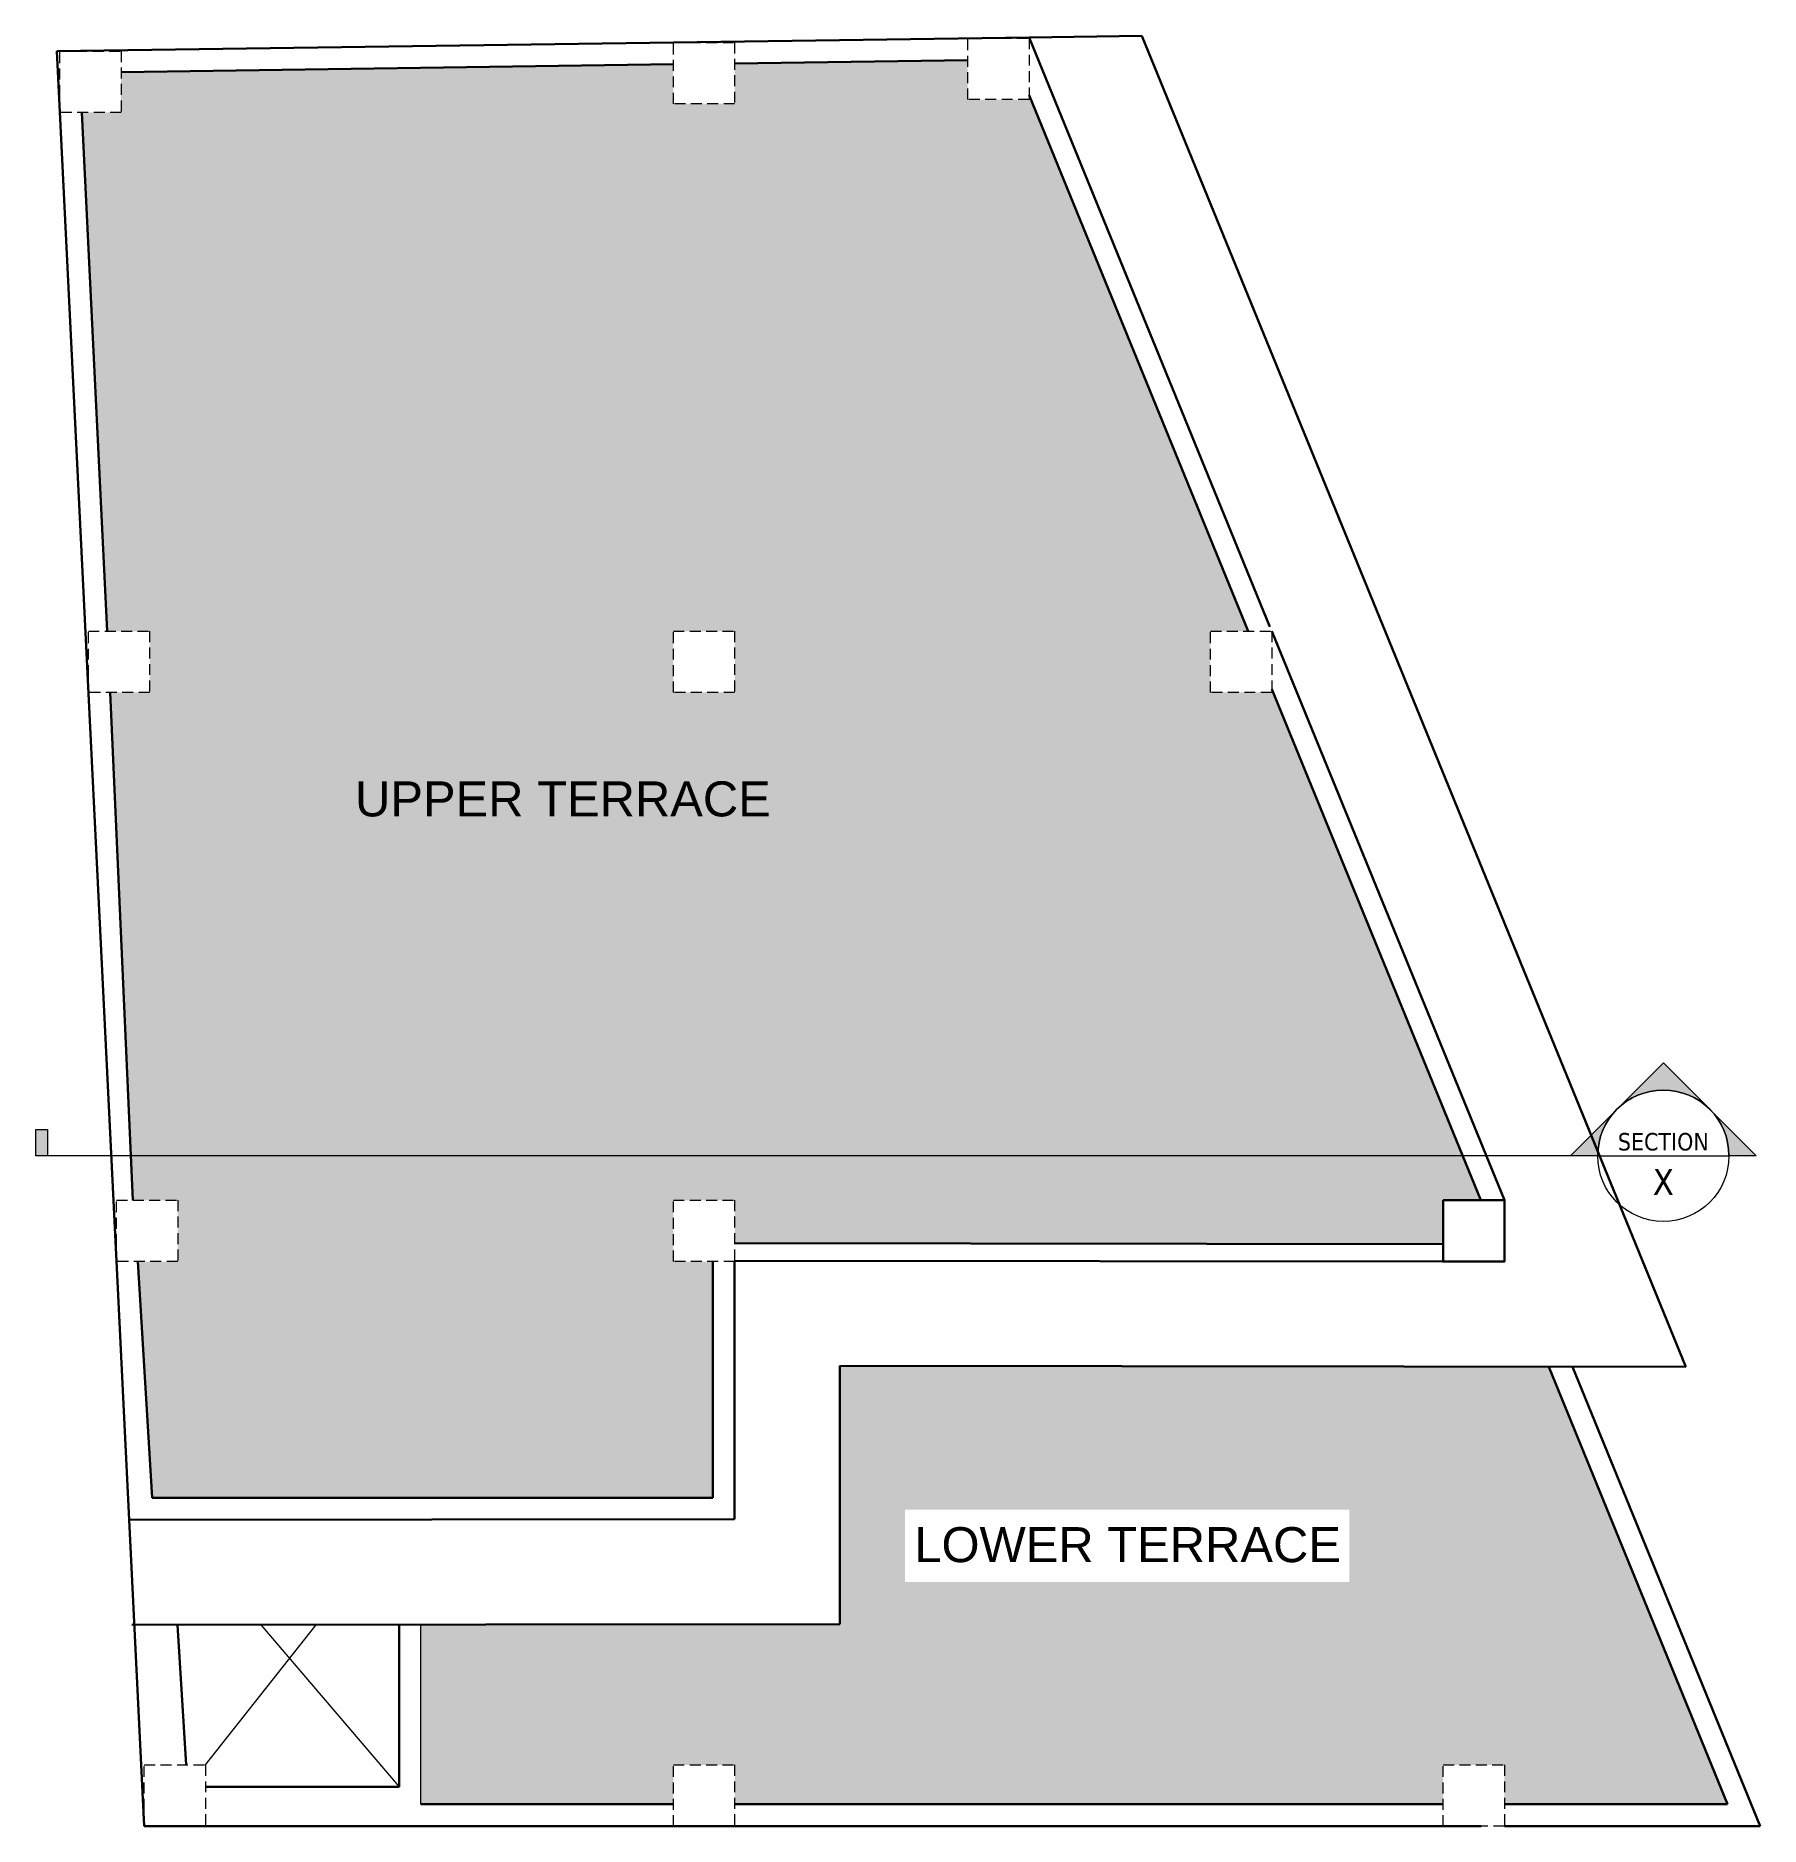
# Model space of a CAD drawing. Header units: inches. Extents: x -4737 to 13205, y 2479 to 13285.
# Drawn here: x -1081 to -687, y 12598.2 to 13007.2 of the extents above; entities that cross this region are included whole.
import ezdxf
from ezdxf.enums import TextEntityAlignment as Align

# ---------------------------------------------------------------- set-up
doc = ezdxf.new("R2010")
doc.units = ezdxf.units.IN
doc.header["$MEASUREMENT"] = 0
doc.linetypes.add('HIDDEN', pattern=[0.375, 0.25, -0.125])
doc.linetypes.add('HIDDEN2', pattern=[0.1875, 0.125, -0.0625])
for name, color, linetype, lineweight in [('hatch-.09', 8, 'Continuous', 9), ('hatch-.09 @ 1', 8, 'Continuous', 9), ('hatch-.09 @ 96', 8, 'Continuous', 9), ('Label', 7, 'Continuous', 13), ('ns_DIMS', 1, 'Continuous', 0), ('ns_DIMS @ 1', 1, 'Continuous', 0), ('WALL', 12, 'Continuous', 30), ('wall2', 1, 'Continuous', 15)]:
    doc.layers.add(name, color=color, linetype=linetype, lineweight=lineweight)
doc.styles.add('dim', font='arial.ttf', dxfattribs={"height": 7})
doc.styles.add('Tahoma', font='tahoma.ttf')
pattern_1 = [(0, (-5989.1314, 7800.8196), (0, 4.125), [3, -1.125]), (90, (-5989.1314, 7800.8196), (-4.125, 3e-16), [3, -1.125])]

msp = doc.modelspace()

# ---------------------------------------------------------------- texts
at = {"layer": 'Label', "color": 5, "linetype": 'ByBlock', "char_height": 8, "width": 128.1585, "attachment_point": 2, "style": 'dim'}
for s, insert in [('UPPER TERRACE', (-960.53, 12836.86)), ('LOWER TERRACE', (-831.5, 12666.49))]:
    msp.add_mtext(s, dxfattribs=dict(at, insert=insert))

# ---------------------------------------------------------------- blocks, each defined once
blk = doc.blocks.new('*U53')
h = blk.add_hatch(color=256)
edge = h.paths.add_edge_path()
edge.add_line((-0.3125, 0), (-0.4419, 0))
edge.add_line((-0.4419, 0), (0, 0.4419))
edge.add_line((0, 0.4419), (0.4419, 0))
edge.add_line((0.4419, 0), (0.3125, 0))
edge.add_arc((0, 0), 0.3125, 360, 540)
blk.add_hatch(color=256).paths.add_polyline_path([(-7.7473, 0.125), (-7.6914, 0.125), (-7.6914, 0), (-7.7473, 0)])
at = {"linetype": 'HIDDEN2', "ltscale": 100}
blk.add_line((-0.3125, 0), (-7.7473, 0), dxfattribs=at)
blk.add_line((-0.3125, 0), (0.3125, 0))
blk.add_lwpolyline([(-0.3125, 0), (-0.4419, 0), (0, 0.4419), (0.4419, 0), (0.3125, 0, 1)], format="xyb", close=True)
blk.add_lwpolyline([(-7.7473, 0.125), (-7.6914, 0.125), (-7.6914, 0), (-7.7473, 0)], close=True)
blk.add_circle((0, 0), 0.3125)
at = {"style": 'Tahoma', "flags": 8}
blk.add_attdef('VIEWNUMBER', text='', height=0.125, dxfattribs=at).set_placement((0, 0), align=Align.BOTTOM_CENTER)
blk.add_attdef('SHEETNUMBER', text='', height=0.125, dxfattribs=at).set_placement((0, -0.0625), align=Align.TOP_CENTER)
blk = doc.blocks.new('*U1653')
at = {"layer": 'hatch-.09 @ 1'}
h = blk.add_hatch(dxfattribs=at)
h.set_pattern_fill('ANGLE', color=256, scale=15)
h.set_pattern_definition(pattern_1)
h.paths.add_polyline_path([(-1059.26, 12751.34), (-1058.81, 12741.17), (-1048.55, 12741.17), (-1048.55, 12727.17), (-1057.66, 12727.17), (-1054.36, 12673.17), (-926.29, 12673.17), (-926.29, 12727.17), (-935.29, 12727.17), (-935.29, 12741.17), (-921.29, 12741.17), (-921.29, 12731.36), (-759.43, 12731.17), (-759.43, 12741.17), (-750.83, 12741.17), (-754.99, 12751.34)])
at = {"layer": 'hatch-.09 @ 96'}
h = blk.add_hatch(dxfattribs=at)
h.set_pattern_fill('ANGLE', color=256, scale=15)
h.set_pattern_definition(pattern_1)
h.paths.add_polyline_path([(-1059.26, 12751.34), (-1058.81, 12741.17), (-1048.55, 12741.17), (-1048.55, 12727.17), (-1057.66, 12727.17), (-1054.36, 12673.17), (-926.29, 12673.17), (-926.29, 12727.17), (-935.29, 12727.17), (-935.29, 12741.17), (-921.29, 12741.17), (-921.29, 12731.36), (-759.43, 12731.17), (-759.43, 12741.17), (-750.83, 12741.17), (-754.99, 12751.34)])
blk = doc.blocks.new('*U1654')
at = {"layer": 'hatch-.09 @ 1'}
h = blk.add_hatch(dxfattribs=at)
h.set_pattern_fill('ANGLE', color=256, scale=15)
h.set_pattern_definition(pattern_1)
h.paths.add_polyline_path([(-1061.48, 12998.89), (-1061.48, 12989.68), (-1070.48, 12989.68), (-1064.64, 12871.17), (-1054.96, 12871.17), (-1054.96, 12857.17), (-1063.98, 12857.17), (-1059.26, 12751.34), (-754.99, 12751.34), (-798.25, 12857.17), (-812.58, 12857.17), (-812.58, 12871.17), (-803.98, 12871.17), (-853.63, 12992.62), (-868.03, 12992.62), (-868.03, 13001.62), (-921.29, 13000.87), (-921.29, 12991.67), (-935.29, 12991.67), (-935.29, 13000.67)])
h.paths.add_polyline_path([(-935.29, 12871.17), (-921.29, 12871.17), (-921.29, 12857.17), (-935.29, 12857.17)], flags=16)
h.paths.add_polyline_path([(-1010.18, 12824.36), (-911.16, 12824.36), (-911.16, 12840.84), (-1010.18, 12840.84)], flags=24)
at = {"layer": 'hatch-.09 @ 96'}
h = blk.add_hatch(dxfattribs=at)
h.set_pattern_fill('ANGLE', color=256, scale=15)
h.set_pattern_definition(pattern_1)
h.paths.add_polyline_path([(-1061.48, 12998.89), (-1061.48, 12989.68), (-1070.48, 12989.68), (-1064.64, 12871.17), (-1054.96, 12871.17), (-1054.96, 12857.17), (-1063.98, 12857.17), (-1059.26, 12751.34), (-754.99, 12751.34), (-798.25, 12857.17), (-812.58, 12857.17), (-812.58, 12871.17), (-803.98, 12871.17), (-853.63, 12992.62), (-868.03, 12992.62), (-868.03, 13001.62), (-921.29, 13000.87), (-921.29, 12991.67), (-935.29, 12991.67), (-935.29, 13000.67)])
h.paths.add_polyline_path([(-935.29, 12871.17), (-921.29, 12871.17), (-921.29, 12857.17), (-935.29, 12857.17)], flags=16)
h.paths.add_polyline_path([(-1010.18, 12824.36), (-911.16, 12824.36), (-911.16, 12840.84), (-1010.18, 12840.84)], flags=24)

# ---------------------------------------------------------------- hatches: boundary and pattern name
at = {"layer": 'hatch-.09'}
h = msp.add_hatch(dxfattribs=at)
h.set_pattern_fill('ANGLE', color=256, scale=15)
h.set_pattern_definition([(0, (-5159.6307, 7800.8196), (0, 4.125), [3, -1.125]), (90, (-5159.6307, 7800.8196), (-4.125, 3e-16), [3, -1.125])])
h.paths.add_polyline_path([(-882.35, 12653.98), (-780.86, 12653.98), (-780.86, 12670.46), (-882.35, 12670.46)], flags=16)
h.paths.add_polyline_path([(-735.29, 12703.15), (-897.29, 12703.33), (-897.29, 12644.34), (-992.95, 12644.23), (-992.96, 12603.17), (-935.29, 12603.17), (-935.29, 12612.17), (-921.29, 12612.17), (-921.29, 12603.17), (-759.43, 12603.17), (-759.43, 12612.17), (-745.43, 12612.17), (-745.43, 12603.17), (-694.42, 12603.17)])

# ---------------------------------------------------------------- linework, layer by layer
at = {"layer": 'ns_DIMS', "linetype": 'HIDDEN', "ltscale": 10}
msp.add_line((-798.58, 12871.17), (-798.58, 12857.17), dxfattribs=at)
for points in [[(-868.03, 13006.62), (-854.03, 13006.62), (-854.03, 12992.62), (-868.03, 12992.62)], [(-1075.48, 13003.68), (-1061.48, 13003.68), (-1061.48, 12989.68), (-1075.48, 12989.68)], [(-935.29, 13005.67), (-921.29, 13005.67), (-921.29, 12991.67), (-935.29, 12991.67)], [(-1068.96, 12871.17), (-1054.96, 12871.17), (-1054.96, 12857.17), (-1068.96, 12857.17)], [(-935.29, 12871.17), (-921.29, 12871.17), (-921.29, 12857.17), (-935.29, 12857.17)], [(-812.58, 12871.17), (-798.58, 12871.17), (-798.58, 12857.17), (-812.58, 12857.17)], [(-1062.55, 12741.17), (-1048.55, 12741.17), (-1048.55, 12727.17), (-1062.55, 12727.17)], [(-935.29, 12741.17), (-921.29, 12741.17), (-921.29, 12727.17), (-935.29, 12727.17)], [(-1056.2, 12612.17), (-1042.2, 12612.17), (-1042.2, 12598.17), (-1056.2, 12598.17)], [(-935.29, 12612.17), (-921.29, 12612.17), (-921.29, 12598.17), (-935.29, 12598.17)], [(-759.43, 12612.17), (-745.43, 12612.17), (-745.43, 12598.17), (-759.43, 12598.17)]]:
    msp.add_lwpolyline(points, close=True, dxfattribs=at)
at = {"layer": 'WALL'}
for p, q in [((-854.03, 13006.82), (-1076.17, 13003.68)), ((-854.03, 13006.82), (-828.25, 13007.19)), ((-854.03, 13006.82), (-798.98, 12872.17)), ((-828.25, 13007.19), (-703.94, 12703.11)), ((-1062.55, 12727.17), (-1076.17, 13003.68)), ((-935.29, 13000.67), (-1061.48, 12998.89)), ((-868.03, 13001.62), (-921.29, 13000.87)), ((-854.03, 12993.61), (-803.98, 12871.17)), ((-1064.64, 12871.17), (-1070.48, 12989.68)), ((-798.58, 12871.17), (-745.43, 12741.17)), ((-1058.81, 12741.17), (-1063.98, 12857.17)), ((-798.58, 12857.96), (-750.83, 12741.17)), ((-1063.09, 12738.17), (-1056.2, 12598.17)), ((-759.43, 12731.17), (-921.29, 12731.36)), ((-1057.66, 12727.17), (-1054.36, 12673.17)), ((-926.29, 12727.17), (-926.29, 12673.17)), ((-754.43, 12727.17), (-921.29, 12727.36)), ((-921.29, 12727.17), (-921.29, 12668.31)), ((-703.94, 12703.11), (-897.29, 12703.33)), ((-897.29, 12703.33), (-897.29, 12644.34)), ((-735.29, 12703.15), (-694.42, 12603.17)), ((-729.88, 12703.14), (-686.97, 12598.17)), ((-926.29, 12673.17), (-1054.36, 12673.17)), ((-1059.64, 12668.15), (-921.29, 12668.31)), ((-1059.04, 12644.15), (-897.29, 12644.34)), ((-1048.58, 12644.17), (-1046.62, 12612.17)), ((-997.96, 12644.22), (-997.96, 12607.17)), ((-1042.2, 12607.17), (-997.96, 12607.17)), ((-992.96, 12603.17), (-935.29, 12603.17)), ((-921.29, 12603.17), (-759.43, 12603.17)), ((-694.42, 12603.17), (-745.43, 12603.17)), ((-1056.2, 12598.17), (-750.74, 12598.17)), ((-686.97, 12598.17), (-745.43, 12598.17))]:
    msp.add_line(p, q, dxfattribs=at)
msp.add_lwpolyline([(-759.43, 12741.17), (-745.43, 12741.17), (-745.43, 12727.17), (-759.43, 12727.17)], close=True, dxfattribs=at)
at = {"layer": 'wall2'}
for p, q in [((-1042.2, 12612.17), (-1016.92, 12644.2)), ((-1029.57, 12644.19), (-997.96, 12607.17)), ((-992.96, 12603.17), (-992.96, 12644.23)), ((-997.96, 12598.17), (-997.96, 12598.17))]:
    msp.add_line(p, q, dxfattribs=at)

# ---------------------------------------------------------------- block references
at = {"layer": 'hatch-.09'}
for name in ['*U1654', '*U1653']:
    msp.add_blockref(name, (0, 0), dxfattribs=at)
at = {"layer": 'ns_DIMS @ 1'}
ref = msp.add_blockref('*U53', (-709.1, 12751.34), dxfattribs=dict(at, xscale=48, yscale=48, zscale=48))
ref.add_attrib('VIEWNUMBER', 'SECTION', dxfattribs={"layer": '0', "height": 4, "style": 'Tahoma'}).set_placement((-709.1, 12751.34), align=Align.BOTTOM_CENTER)
ref.add_attrib('SHEETNUMBER', 'X', dxfattribs={"layer": '0', "height": 6, "style": 'Tahoma'}).set_placement((-709.1, 12748.34), align=Align.TOP_CENTER)

msp.set_redraw_order([(e.dxf.handle, doc.entitydb.next_handle()) for e in msp.query("TEXT MTEXT ATTDEF DIMENSION ARC_DIMENSION")])  # texts and dimensions are drawn at this point

doc.saveas('drawing.dxf')
